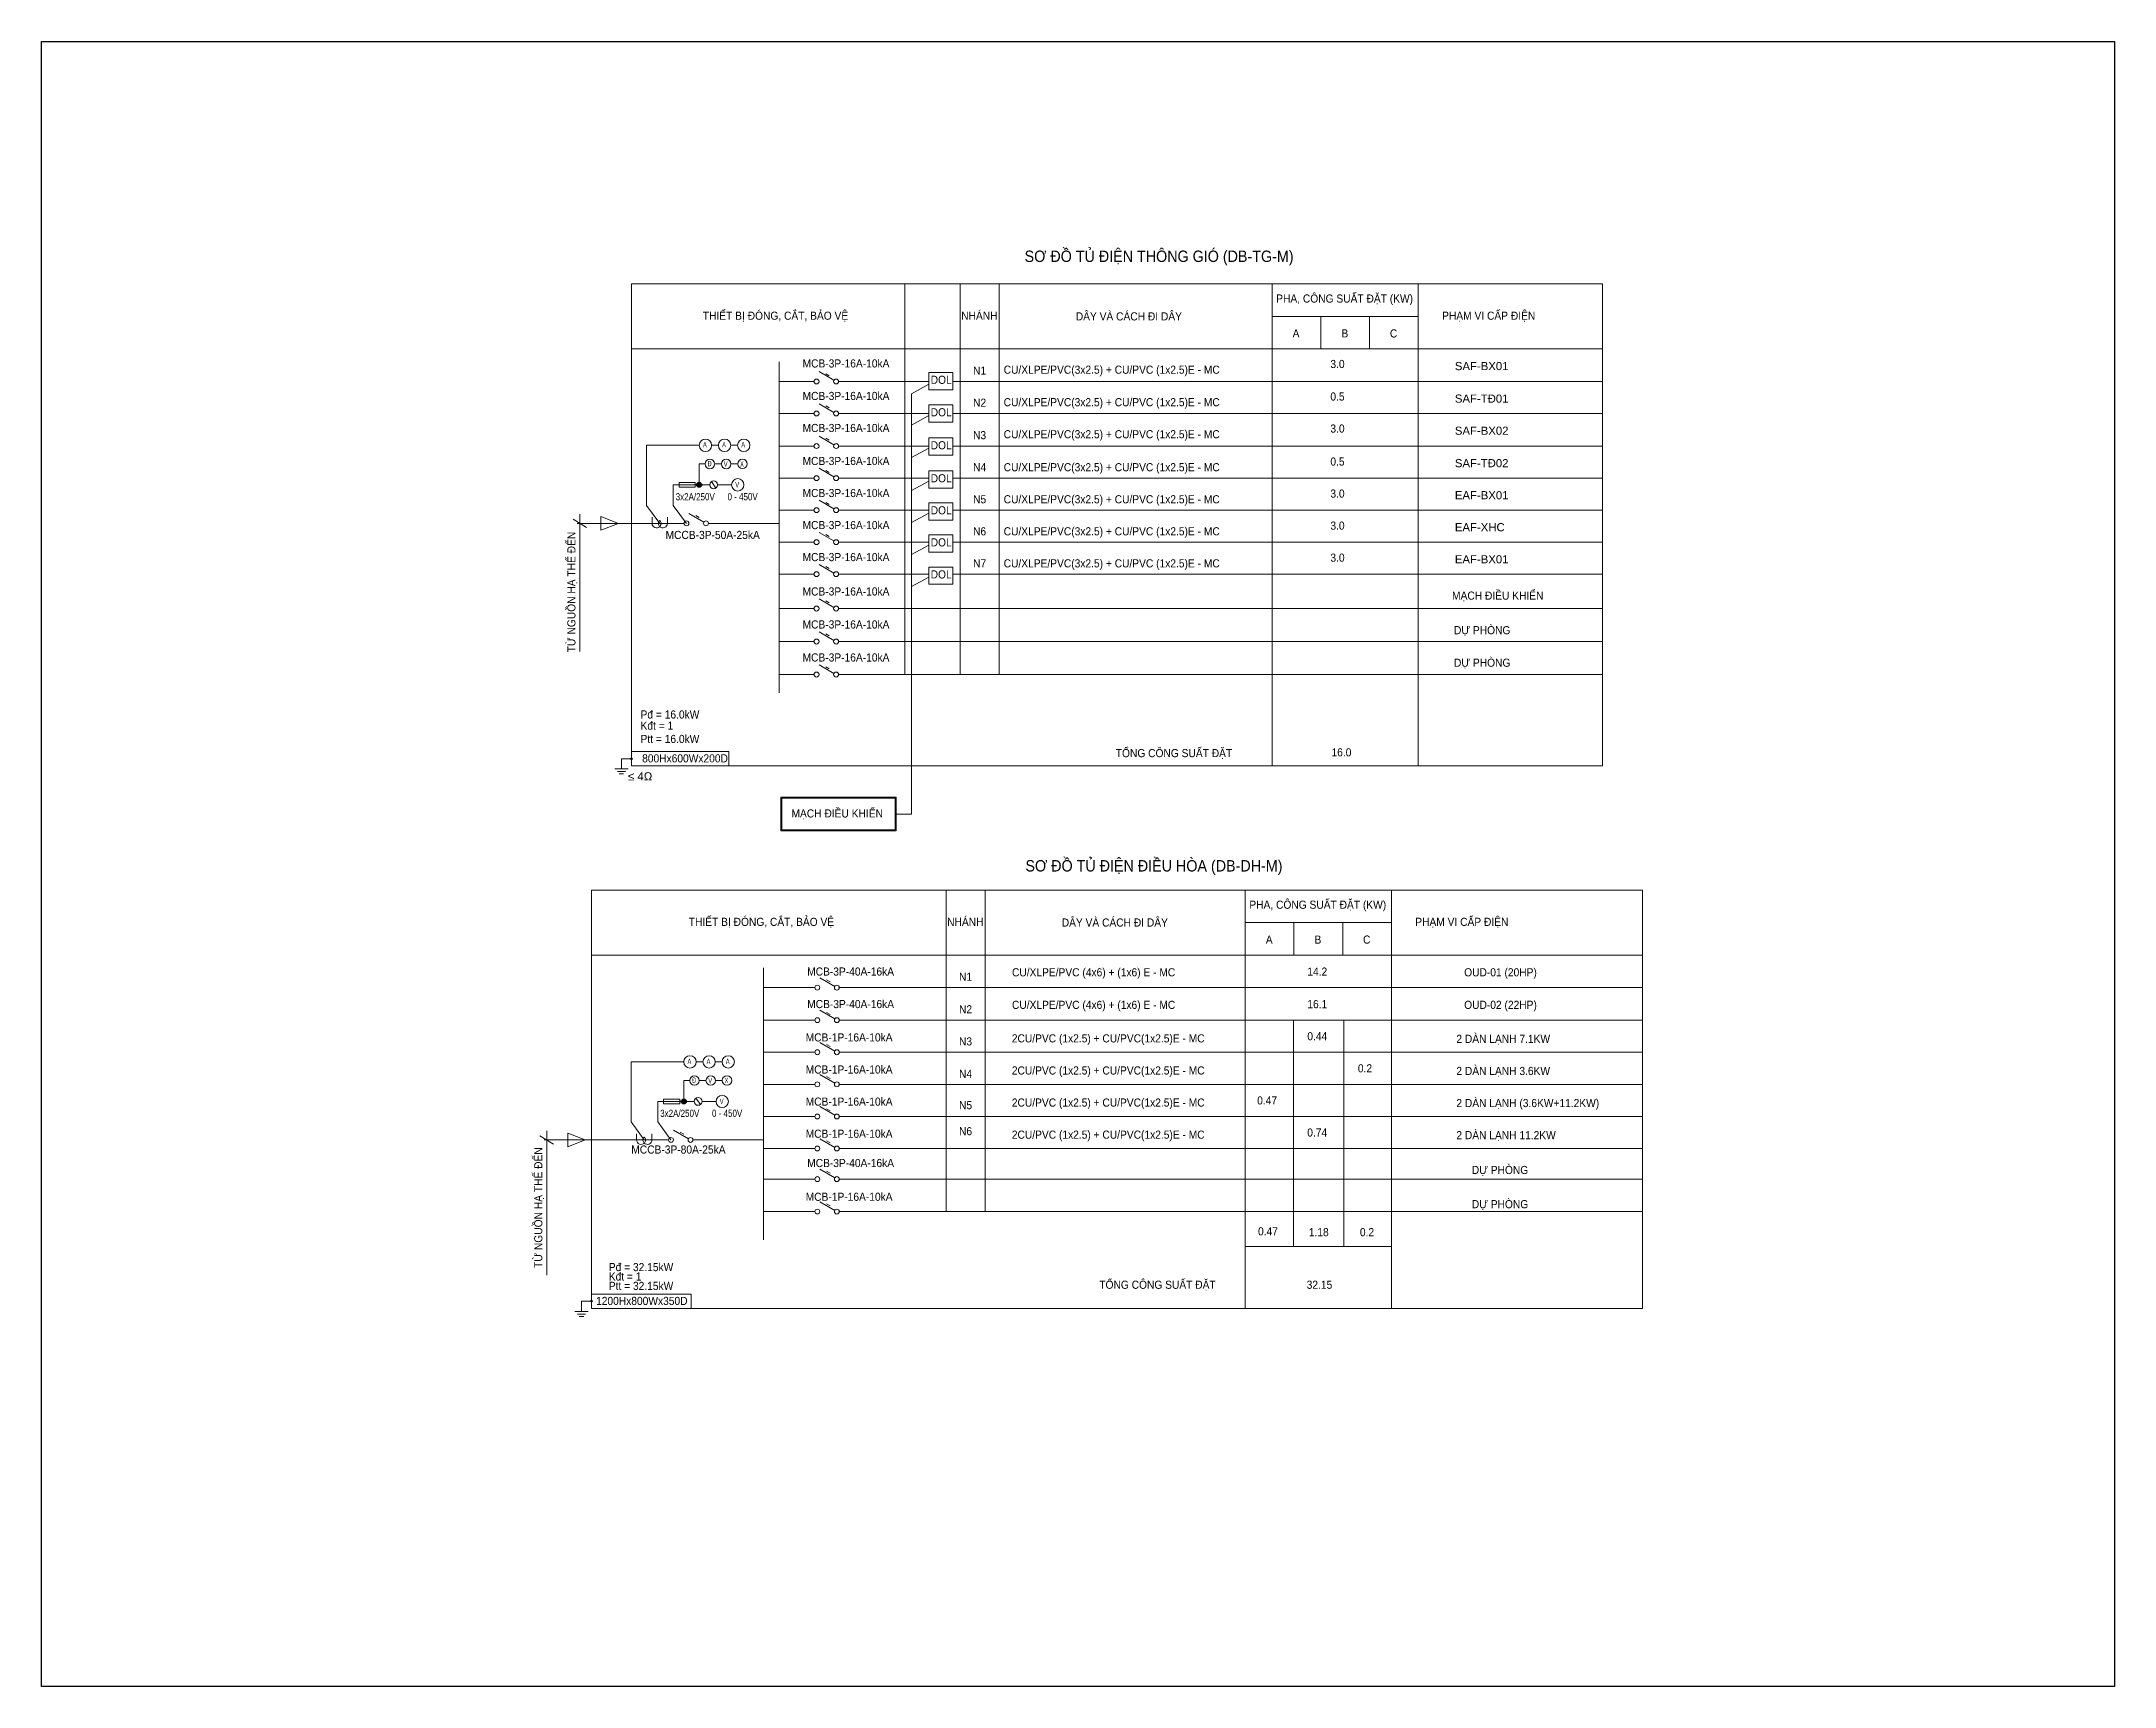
# Model space of a CAD drawing. Header units: millimetres. Extents: x -343543 to 400519, y -115663 to 104219.
# Drawn here: x -220265 to -156505, y 53629 to 104219 of the extents above; entities that cross this region are included whole.
import ezdxf
from ezdxf.enums import TextEntityAlignment as Align

# ---------------------------------------------------------------- set-up
doc = ezdxf.new("R2010")
doc.units = ezdxf.units.MM
doc.layers.get('0').update_dxf_attribs({"color": 231, "lineweight": 0})
doc.layers.get('DefPoints').update_dxf_attribs({"color": 191})
for name, color, linetype, lineweight in [('0-INNO-Line', 7, 'Continuous', 9), ('0-INNO-Line-1', 3, 'Continuous', 9), ('0-INNO-Text-3', 1, 'Continuous', 15), ('0-INNO-Text-4', 2, 'Continuous', 15), ('0-INNO-Text-5', 7, 'Continuous', 15), ('1-INNO-Thietbi', 2, 'Continuous', 9), ('1-INNO-Thietbi-1', 1, 'Continuous', 9), ('1-INNO-Thietbi-2', 134, 'Continuous', 9), ('1-INNO-Thietbi-3', 230, 'Continuous', 9), ('1-INNO-Thietbi-4', 3, 'Continuous', 9), ('AC - Duct - GI-1', 8, 'Continuous', 9), ('DIEN-2', 2, 'Continuous', 9), ('DIEN-3', 7, 'Continuous', 9), ('L27 SDHL$0$L26_ELEC-SoDoNguyenLy MAu$0$1-INNO-E-Equipment', 2, 'Continuous', 9), ('L27 SDHL$0$L26_ELEC-SoDoNguyenLy MAu$0$1-INNO-E-Equipment-1', 7, 'Continuous', 9), ('xref L27$0$1-INNO-Thietbi', 2, 'Continuous', 9)]:
    doc.layers.add(name, color=color, linetype=linetype, lineweight=lineweight)
doc.layers.add('AC - Duct - GI', color=4, linetype='Continuous')
doc.styles.add('Arial_4', font='arial.ttf', dxfattribs={"width": 0.6, "height": 1.714286})
doc.styles.add('Arial_5', font='arial.ttf', dxfattribs={"width": 0.8, "height": 220})
doc.styles.add('Arial_6', font='arial.ttf', dxfattribs={"width": 0.9, "height": 250})

msp = doc.modelspace()

# ---------------------------------------------------------------- texts
at = {"layer": '0-INNO-Line', "color": 1, "char_height": 250, "line_spacing_factor": 0.941778, "style": 'Arial_6'}
for s, insert, width, attachment_point in [('CU/XLPE/PVC (4x6) + (1x6) E - MC', (-190415.8, 75718.2), 6969.335, 1), ('14.2', (-181026, 75740.5), 936.59, 2), ('OUD-01 (20HP)', (-176508.2, 75718.3), 8110.623, 1), ('CU/XLPE/PVC (4x6) + (1x6) E - MC', (-190415.8, 74718.2), 6969.335, 1), ('16.1', (-181026, 74740.5), 936.59, 2), ('OUD-02 (22HP)', (-176508.2, 74718.3), 8110.623, 1), ('0.44', (-181026, 73753.2), 936.59, 2), ('0.2', (-179558.7, 72765.9), 936.59, 2), ('0.47', (-182568.3, 71778.7), 936.59, 2), ('0.74', (-181028.3, 70791.4), 936.59, 2)]:
    msp.add_mtext(s, dxfattribs=dict(at, insert=insert, width=width, attachment_point=attachment_point))
at = {"layer": '0-INNO-Text-3', "char_height": 250, "attachment_point": 1, "line_spacing_factor": 0.941778, "style": 'Arial_6'}
for s, insert, width in [('800Hx600Wx200D', (-201790.8, 82298.2), 2833.724), ('Kđt = 1', (-202815.4, 66363.9), 1193.694), ('Ptt = 32.15kW', (-202815.4, 66074.8), 2044.583), ('1200Hx800Wx350D', (-203207.3, 65613), 3275.724)]:
    msp.add_mtext(s, dxfattribs=dict(at, insert=insert, width=width))
at = {"layer": '0-INNO-Text-4', "char_height": 250, "attachment_point": 1, "line_spacing_factor": 0.941778, "style": 'Arial_6'}
for s, insert, width in [('Pđ = 16.0kW', (-201839.2, 83646.9), 2568.924), ('Ptt = 16.0kW', (-201839.2, 82895.1), 2568.923), ('Pđ = 32.15kW', (-202815.4, 66653), 2430.901)]:
    msp.add_mtext(s, dxfattribs=dict(at, insert=insert, width=width))
at = {"layer": '0-INNO-Text-5', "style": 'Arial_6', "width": 0.9}
for s, p in [('3.0', (-180622.7, 94175.8)), ('0.5', (-180622.7, 93175.8)), ('3.0', (-180622.7, 92190.6)), ('0.5', (-180622.7, 91175.8)), ('3.0', (-180622.7, 90190.6)), ('3.0', (-180622.7, 89205.4)), ('3.0', (-180622.7, 88220.2))]:
    msp.add_text(s, height=250, dxfattribs=at).set_placement(p)
at = {"layer": '0-INNO-Text-5', "style": 'Arial_6'}
msp.add_text('≤ 4Ω ', height=250, dxfattribs=at).set_placement((-201801.3, 81495.9), align=Align.CENTER)
at = {"layer": '0-INNO-Text-5', "line_spacing_factor": 0.941778, "style": 'Arial_6'}
for s, insert, char_height, width, attachment_point in [('SƠ ĐỒ TỦ ĐIỆN THÔNG GIÓ (DB-TG-M)', (-185891.1, 97788.2), 350, 18794.685, 2), ('PHA, CÔNG SUẤT ĐẶT (KW)', (-180184.9, 96438.6), 250, 4985.967, 2), ('THIẾT BỊ ĐÓNG, CẮT, BẢO VỆ', (-197688.9, 95911.1), 250, 5301.224, 2), ('NHÁNH', (-191418.7, 95911.1), 250, 1325.306, 2), ('DÂY VÀ CÁCH ĐI DÂY', (-186820.8, 95890.2), 250, 3871.853, 2), ('PHẠM VI CẤP ĐIỆN', (-175753.7, 95911.1), 250, 3394.375, 2), ('A', (-181679, 95365.8), 250, 247.921, 2), ('B', (-180179, 95365.8), 250, 247.921, 2), ('C', (-178679, 95365.8), 250, 269.346, 2), ('MCB-3P-16A-10kA', (-196857, 94442.8), 250, 2956.688, 1), ('{\\W1;SAF-BX01}', (-176794.5, 94361.3), 250, 2658.409, 1), ('N1', (-191411.2, 94223.1), 250, 477.477, 2), ('CU/XLPE/PVC(3x2.5) + CU/PVC (1x2.5)E - MC', (-190671.5, 94250.7), 250, 8560.089, 1), ('MCB-3P-16A-10kA', (-196857, 93442.8), 250, 2956.688, 1), ('N2', (-191411.2, 93235.9), 250, 477.477, 2), ('CU/XLPE/PVC(3x2.5) + CU/PVC (1x2.5)E - MC', (-190671.5, 93250.7), 250, 8560.089, 1), ('{\\W1;SAF-TĐ01}', (-176794.5, 93361.3), 250, 2658.409, 1), ('MCB-3P-16A-10kA', (-196857, 92457.6), 250, 2956.688, 1), ('N3', (-191411.2, 92235.9), 250, 477.477, 2), ('CU/XLPE/PVC(3x2.5) + CU/PVC (1x2.5)E - MC', (-190671.5, 92265.5), 250, 8560.089, 1), ('{\\W1;SAF-BX02}', (-176794.5, 92374.1), 250, 2658.409, 1), ('MCB-3P-16A-10kA', (-196857, 91442.8), 250, 2956.688, 1), ('N4', (-191411.2, 91250.7), 250, 477.477, 2), ('CU/XLPE/PVC(3x2.5) + CU/PVC (1x2.5)E - MC', (-190671.5, 91250.7), 250, 8560.089, 1), ('{\\W1;SAF-TĐ02}', (-176794.5, 91376.1), 250, 2658.409, 1), ('MCB-3P-16A-10kA', (-196857, 90457.6), 250, 2956.688, 1), ('N5', (-191411.2, 90265.5), 250, 477.477, 2), ('CU/XLPE/PVC(3x2.5) + CU/PVC (1x2.5)E - MC', (-190671.5, 90265.5), 250, 8560.089, 1), ('{\\W1;EAF-BX01}', (-176794.5, 90390.9), 250, 2658.409, 1), ('MCB-3P-16A-10kA', (-196857, 89472.4), 250, 2956.688, 1), ('N6', (-191411.2, 89280.3), 250, 477.477, 2), ('CU/XLPE/PVC(3x2.5) + CU/PVC (1x2.5)E - MC', (-190671.5, 89280.3), 250, 8560.089, 1), ('{\\W1;EAF-XHC}', (-176794.5, 89405.7), 250, 2658.409, 1), ('MCB-3P-16A-10kA', (-196857, 88487.2), 250, 2956.688, 1), ('N7', (-191411.2, 88295.1), 250, 477.477, 2), ('CU/XLPE/PVC(3x2.5) + CU/PVC (1x2.5)E - MC', (-190671.5, 88295.1), 250, 8560.089, 1), ('{\\W1;EAF-BX01}', (-176794.5, 88420.5), 250, 2658.409, 1), ('MCB-3P-16A-10kA', (-196857, 87430.7), 250, 2956.688, 1), ('MẠCH ĐIỀU KHIỂN', (-176880.8, 87302.8), 250, 3333.16, 1), ('MCB-3P-16A-10kA', (-196857, 86415.9), 250, 2956.688, 1), ('DỰ PHÒNG', (-176821.3, 86239.5), 250, 2059.887, 1), ('MCB-3P-16A-10kA', (-196857, 85401.1), 250, 2956.688, 1), ('DỰ PHÒNG', (-176821.3, 85239.5), 250, 2059.887, 1), ('Kđt = 1', (-201839.2, 83304.8), 250, 1193.694, 1), ('TỔNG CÔNG SUẤT ĐẶT', (-185433.7, 82459.5), 250, 4245.265, 2), ('16.0', (-180587.5, 82483.6), 250, 1961.943, 1), ('SƠ ĐỒ TỦ ĐIỆN ĐIỀU HÒA (DB-DH-M)', (-186049.5, 79043.4), 350, 18794.685, 2), ('PHA, CÔNG SUẤT ĐẶT (KW)', (-181011, 77797.6), 250, 4985.967, 2), ('THIẾT BỊ ĐÓNG, CẮT, BẢO VỆ', (-198121.1, 77270.2), 250, 5301.224, 2), ('NHÁNH', (-191850.9, 77270.2), 250, 1325.306, 2), ('DÂY VÀ CÁCH ĐI DÂY', (-187253, 77249.3), 250, 3871.853, 2), ('PHẠM VI CẤP ĐIỆN', (-176579.8, 77270.2), 250, 3394.375, 2), ('A', (-182505.2, 76724.9), 250, 247.921, 2), ('B', (-181005.2, 76724.9), 250, 247.921, 2), ('C', (-179505.2, 76724.9), 250, 269.346, 2), ('N1', (-191843.3, 75582.2), 250, 477.477, 2), ('N2', (-191843.3, 74582.2), 250, 477.477, 2), ('N3', (-191843.3, 73594.9), 250, 477.477, 2), (' 2CU/PVC (1x2.5) + CU/PVC(1x2.5)E - MC', (-190507.5, 73687.3), 250, 6225.572, 1), ('2 DÀN LẠNH 7.1KW', (-176747.9, 73672.1), 250, 3186.244, 1), (' 2CU/PVC (1x2.5) + CU/PVC(1x2.5)E - MC', (-190507.5, 72700), 250, 6225.572, 1), ('2 DÀN LẠNH 3.6KW', (-176747.9, 72684.8), 250, 3186.244, 1), ('N4', (-191843.3, 72594.9), 250, 477.477, 2), ('N5', (-191843.3, 71633.1), 250, 477.477, 2), (' 2CU/PVC (1x2.5) + CU/PVC(1x2.5)E - MC', (-190507.5, 71712.8), 250, 6225.572, 1), ('2 DÀN LẠNH (3.6KW+11.2KW)', (-176747.9, 71697.6), 250, 4746.588, 1), ('N6', (-191843.3, 70832.6), 250, 477.477, 2), ('2 DÀN LẠNH 11.2KW', (-176747.9, 70710.3), 250, 4746.588, 1), (' 2CU/PVC (1x2.5) + CU/PVC(1x2.5)E - MC', (-190507.5, 70725.5), 250, 6225.572, 1), ('DỰ PHÒNG', (-176272.8, 69639.4), 250, 2059.887, 1), ('DỰ PHÒNG', (-176272.8, 68588.1), 250, 2059.887, 1), ('0.47', (-182541.7, 67753.2), 250, 1287.063, 2), ('1.18', (-180979.9, 67727.6), 250, 728.459, 2), ('0.2', (-179496.6, 67727.6), 250, 728.459, 2), ('TỔNG CÔNG SUẤT ĐẶT', (-185940.2, 66110.4), 250, 4245.265, 2), ('32.15', (-180958.6, 66110.4), 250, 1759.584, 2)]:
    msp.add_mtext(s, dxfattribs=dict(at, insert=insert, char_height=char_height, width=width, attachment_point=attachment_point))
at = {"layer": '0-INNO-Text-5', "color": 1, "char_height": 250, "width": 3434.165, "attachment_point": 1, "line_spacing_factor": 0.941778, "style": 'Arial_6'}
for insert in [(-196714.9, 75742.2), (-196714.9, 74742.2), (-196714.9, 69853.8)]:
    msp.add_mtext('MCB-3P-40A-16kA', dxfattribs=dict(at, insert=insert))
at = {"layer": '0-INNO-Text-5', "color": 4, "char_height": 250, "width": 3434.165, "attachment_point": 1, "line_spacing_factor": 0.941778, "style": 'Arial_6'}
for insert in [(-196760.8, 73716.7), (-196760.8, 72729.5), (-196760.8, 71742.2), (-196760.8, 70754.9), (-196760.8, 68815.6)]:
    msp.add_mtext('MCB-1P-16A-10kA', dxfattribs=dict(at, insert=insert))
at = {"layer": 'DIEN-3', "insert": (-197197, 80604.9), "char_height": 250, "width": 3333.16, "attachment_point": 1, "line_spacing_factor": 0.941778, "style": 'Arial_6'}
msp.add_mtext('MẠCH ĐIỀU KHIỂN', dxfattribs=at)
at = {"layer": 'L27 SDHL$0$L26_ELEC-SoDoNguyenLy MAu$0$1-INNO-E-Equipment-1', "style": 'Arial_6', "width": 0.9}
for p in [(-203842.2, 85433.8), (-204860.5, 66503.7)]:
    msp.add_text('TỪ NGUỒN HẠ THẾ ĐẾN', height=250, rotation=90, dxfattribs=at).set_placement(p)
at = {"layer": 'L27 SDHL$0$L26_ELEC-SoDoNguyenLy MAu$0$1-INNO-E-Equipment-1', "char_height": 250, "width": 3642.296, "attachment_point": 1, "line_spacing_factor": 0.941778, "style": 'Arial_6'}
for s, insert in [('MCCB-3P-50A-25kA', (-201070.6, 89169)), ('MCCB-3P-80A-25kA', (-202124.1, 70268.7))]:
    msp.add_mtext(s, dxfattribs=dict(at, insert=insert))

# ---------------------------------------------------------------- blocks, each defined once
blk = doc.blocks.new('SDNL CAP DIEN PHAN THAN_dwg_A$C2BD16A21-4417050-SƠ ĐỒ NGUYÊN LÝ CẤP ĐIỆN ĐH-TG PHẦN THÂN TOÀ L31')
at = {"layer": '1-INNO-Thietbi'}
blk.add_hatch(color=256, dxfattribs=at).paths.add_polyline_path([(0, -14), (4, -14), (7, -12), (10, -10), (12, -7), (14, -4), (14, 0), (14, 4), (12, 7), (10, 10), (7, 12), (4, 14), (0, 14), (-4, 14), (-7, 12), (-10, 10), (-12, 7), (-14, 4), (-14, 0), (-14, -4), (-12, -7), (-10, -10), (-7, -12), (-4, -14)], flags=0)
for p, q in [((-256, -158), (-53, -158)), ((-217, -196), (-93, -196)), ((-190, -234), (-120, -234))]:
    blk.add_line(p, q, dxfattribs=at)
at = {"layer": '1-INNO-Thietbi', "flags": 128}
blk.add_lwpolyline([(0, 0), (-155, 0), (-155, -158)], dxfattribs=at)
at = {"layer": '1-INNO-Thietbi'}
blk.add_circle((0, 0), 14.3, dxfattribs=at)
blk = doc.blocks.new('SDNL CAP DIEN PHAN THAN_dwg_aptomat-4417055-SƠ ĐỒ NGUYÊN LÝ CẤP ĐIỆN ĐH-TG PHẦN THÂN TOÀ L31')
at = {"layer": '1-INNO-Thietbi'}
for p, q in [((250, 0), (0, 0)), ((860, 37), (400, 302)), ((717, 177), (609, 239)), ((1000, 0), (1250, 0))]:
    blk.add_line(p, q, dxfattribs=at)
for centre in [(325, 0), (925, 0)]:
    blk.add_circle(centre, 75, dxfattribs=at)
blk = doc.blocks.new('SDNL CAP DIEN PHAN THAN_dwg_MCB-4417056-SƠ ĐỒ NGUYÊN LÝ CẤP ĐIỆN ĐH-TG PHẦN THÂN TOÀ L31')
blk.add_blockref('SDNL CAP DIEN PHAN THAN_dwg_aptomat-4417055-SƠ ĐỒ NGUYÊN LÝ CẤP ĐIỆN ĐH-TG PHẦN THÂN TOÀ L31', (0, 0))
blk = doc.blocks.new('SDNL CAP DIEN PHAN THAN_dwg_xref L27$0$aptomat-4417053-SƠ ĐỒ NGUYÊN LÝ CẤP ĐIỆN ĐH-TG PHẦN THÂN TOÀ L31')
at = {"layer": 'xref L27$0$1-INNO-Thietbi'}
for p, q in [((250, 0), (0, 0)), ((860, 37), (400, 302)), ((717, 177), (609, 239)), ((1000, 0), (1250, 0))]:
    blk.add_line(p, q, dxfattribs=at)
for centre in [(325, 0), (925, 0)]:
    blk.add_circle(centre, 75, dxfattribs=at)
blk = doc.blocks.new('SDNL CAP DIEN PHAN THAN_dwg_xref L27$0$MCB-4417054-SƠ ĐỒ NGUYÊN LÝ CẤP ĐIỆN ĐH-TG PHẦN THÂN TOÀ L31')
blk.add_blockref('SDNL CAP DIEN PHAN THAN_dwg_xref L27$0$aptomat-4417053-SƠ ĐỒ NGUYÊN LÝ CẤP ĐIỆN ĐH-TG PHẦN THÂN TOÀ L31', (0, 0))
blk = doc.blocks.new('SDNL CAP DIEN PHAN THAN_dwg_DOT-4417046-SƠ ĐỒ NGUYÊN LÝ CẤP ĐIỆN ĐH-TG PHẦN THÂN TOÀ L31')
at = {"layer": 'AC - Duct - GI-1'}
blk.add_hatch(color=256, dxfattribs=at).paths.add_polyline_path([(0, 96), (-25, 93), (-48, 83), (-68, 68), (-83, 48), (-93, 25), (-96, 0), (-93, -25), (-83, -48), (-68, -68), (-48, -83), (-25, -93), (0, -96), (25, -93), (48, -83), (68, -68), (83, -48), (93, -25), (96, 0), (93, 25), (83, 48), (68, 68), (48, 83), (25, 93)], flags=0)
at = {"layer": 'AC - Duct - GI'}
blk.add_circle((0, 0), 96.3, dxfattribs=at)
blk = doc.blocks.new('SDNL CAP DIEN PHAN THAN_dwg_bo do dem-4417047-SƠ ĐỒ NGUYÊN LÝ CẤP ĐIỆN ĐH-TG PHẦN THÂN TOÀ L31')
at = {"layer": '1-INNO-Thietbi'}
for p, q in [((766, 1283), (903, 1087)), ((-299, 1185), (317, 1185)), ((317, 1185), (339, 1185)), ((-439, 0), (-1207, 0)), ((-1058, 190), (-1058, 0)), ((-588, 190), (-588, 0))]:
    blk.add_line(p, q, dxfattribs=at)
at = {"layer": '1-INNO-Thietbi', "flags": 128}
blk.add_lwpolyline([(271, 1259), (-227, 1259), (-227, 1111), (271, 1111)], close=True, dxfattribs=at)
at = {"layer": '1-INNO-Thietbi'}
for centre, radius in [((584, 2400), 190), ((1173, 2400), 190), ((1762, 2400), 190), ((1222, 1826), 146), ((834, 1185), 120), ((1576, 1185), 190)]:
    blk.add_circle(centre, radius, dxfattribs=at)
for centre, radius, start, end in [((-920, 0), 138, 180, 25.46614), ((-726, 0), 138, 154.53386, 360), ((-807, 41), 47.8, 124.85152, 156.9419), ((-824, 64), 19.5, 87.18756, 124.0091), ((-822, 64), 19.5, 55.9909, 92.81244), ((-839, 41), 47.8, 23.0581, 55.14848)]:
    blk.add_arc(centre, radius, start, end, dxfattribs=at)
at = {"layer": '1-INNO-Thietbi-1'}
blk.add_circle((721, 1826), 146, dxfattribs=at)
at = {"layer": '1-INNO-Thietbi-3'}
for p, q in [((774, 2400), (983, 2400)), ((1363, 2400), (1572, 2400)), ((867, 1826), (1076, 1826)), ((1367, 1826), (1577, 1826)), ((341, 1185), (468, 1185)), ((392, 1260), (392, 1185)), ((468, 1185), (715, 1185)), ((954, 1185), (1386, 1185))]:
    blk.add_line(p, q, dxfattribs=at)
at = {"layer": '1-INNO-Thietbi-3', "flags": 128}
for points in [[(-823, 0), (-1228, 553), (-1228, 2400), (394, 2400)], [(575, 1826), (392, 1826), (392, 1260)], [(0, 0), (-405, 553), (-405, 1185), (-291, 1185)]]:
    blk.add_lwpolyline(points, dxfattribs=at)
at = {"layer": '1-INNO-Thietbi-4'}
blk.add_circle((1723, 1829), 146, dxfattribs=at)
at = {"xscale": 0.7830873935949056, "yscale": 0.7830873935949056, "zscale": 0.7830873935949056, "rotation": 180}
blk.add_blockref('SDNL CAP DIEN PHAN THAN_dwg_DOT-4417046-SƠ ĐỒ NGUYÊN LÝ CẤP ĐIỆN ĐH-TG PHẦN THÂN TOÀ L31', (392, 1185), dxfattribs=at)
at = {"layer": '1-INNO-Thietbi-2', "attachment_point": 1, "line_spacing_factor": 0.941778}
for s, insert, char_height, width, style in [('A', (508, 2501), 165, 183.83, 'Arial_4'), ('Đ', (648, 1921), 165, 197.97, 'Arial_4'), ('A', (1097, 2501), 165, 183.83, 'Arial_4'), ('A', (1686, 2501), 165, 183.83, 'Arial_4'), ('V', (1148, 1906), 165, 183.83, 'Arial_4'), ('X', (1649, 1912), 165, 183.83, 'Arial_4'), ('3x2A/250V', (-332, 929), 220, 1422.1, 'Arial_5'), ('0 - 450V', (1262, 930), 220, 1098.9, 'Arial_5'), ('V', (1502, 1268), 165, 183.83, 'Arial_4')]:
    blk.add_mtext(s, dxfattribs=dict(at, insert=insert, char_height=char_height, width=width, style=style))
blk = doc.blocks.new('SDNL CAP DIEN PHAN THAN_dwg_L27 SDHL$0$L26_ELEC-SoDoNguyenLy MAu$0$aptomat-4417048-SƠ ĐỒ NGUYÊN LÝ CẤP ĐIỆN ĐH-TG PHẦN THÂN TOÀ L31')
at = {"layer": 'L27 SDHL$0$L26_ELEC-SoDoNguyenLy MAu$0$1-INNO-E-Equipment'}
for p, q in [((250, 0), (0, 0)), ((860, 37), (400, 302)), ((717, 177), (609, 239)), ((1000, 0), (1250, 0))]:
    blk.add_line(p, q, dxfattribs=at)
for centre in [(325, 0), (925, 0)]:
    blk.add_circle(centre, 75, dxfattribs=at)
blk = doc.blocks.new('SDNL CAP DIEN PHAN THAN_dwg__U19-4417049-SƠ ĐỒ NGUYÊN LÝ CẤP ĐIỆN ĐH-TG PHẦN THÂN TOÀ L31')
blk.add_blockref('SDNL CAP DIEN PHAN THAN_dwg_L27 SDHL$0$L26_ELEC-SoDoNguyenLy MAu$0$aptomat-4417048-SƠ ĐỒ NGUYÊN LÝ CẤP ĐIỆN ĐH-TG PHẦN THÂN TOÀ L31', (0, 432))
blk = doc.blocks.new('A$Cc311d667')
blk.add_wipeout([(-740, 532), (0, 532), (0, 0), (-740, 0)])
at = {"flags": 128}
blk.add_lwpolyline([(-740, 0), (0, 0), (0, 532), (-740, 532)], close=True, dxfattribs=at)
at = {"insert": (-361, 430), "char_height": 250, "width": 768.25, "attachment_point": 2, "line_spacing_factor": 0.941778, "style": 'Arial_6'}
blk.add_mtext('DOL', dxfattribs=at)
blk = doc.blocks.new('SDNL CAP DIEN PHAN THAN_dwg_A$C2BD16A21-V1-SƠ ĐỒ NGUYÊN LÝ CẤP ĐIỆN ĐH-TG PHẦN THÂN TOÀ L31')
at = {"layer": '1-INNO-Thietbi'}
blk.add_hatch(color=256, dxfattribs=at).paths.add_polyline_path([(0, -14), (4, -14), (7, -12), (10, -10), (12, -7), (14, -4), (14, 0), (14, 4), (12, 7), (10, 10), (7, 12), (4, 14), (0, 14), (-4, 14), (-7, 12), (-10, 10), (-12, 7), (-14, 4), (-14, 0), (-14, -4), (-12, -7), (-10, -10), (-7, -12), (-4, -14)], flags=0)
for p, q in [((-256, -158), (-53, -158)), ((-217, -196), (-93, -196)), ((-190, -234), (-120, -234))]:
    blk.add_line(p, q, dxfattribs=at)
at = {"layer": '1-INNO-Thietbi', "flags": 128}
blk.add_lwpolyline([(0, 0), (-155, 0), (-155, -158)], dxfattribs=at)
at = {"layer": '1-INNO-Thietbi'}
blk.add_circle((0, 0), 14.3, dxfattribs=at)

# ---------------------------------------------------------------- linework, layer by layer
at = {"flags": 128}
msp.add_lwpolyline([(-202119.2, 96763.6), (-172249.9, 96763.6), (-172249.9, 81942.7), (-202119.2, 81942.7)], close=True, dxfattribs=at)
msp.add_lwpolyline([(-203345.6, 65257.6), (-171021.5, 65257.6), (-171021.5, 78122.7), (-203345.6, 78122.7)], close=True)
at = {"layer": '0-INNO-Line'}
for p, q in [((-193712.3, 96763.6), (-193712.3, 84749.4)), ((-192012.3, 96763.6), (-192012.3, 84749.4)), ((-190812.3, 96763.6), (-190812.3, 84749.4)), ((-182418.3, 96763.6), (-182418.3, 81942.7)), ((-177918.3, 96763.6), (-177918.3, 81942.7)), ((-182418.3, 95763.6), (-177918.3, 95763.6)), ((-180918.3, 95763.6), (-180918.3, 94763.6)), ((-179418.3, 95763.6), (-179418.3, 94763.6)), ((-196750.6, 93763.6), (-197579.6, 93763.6)), ((-195500.6, 93763.6), (-172249.9, 93763.6)), ((-196750.6, 92776.4), (-197579.6, 92776.4)), ((-195500.6, 92776.4), (-172249.9, 92776.4)), ((-196750.6, 91776.4), (-197579.6, 91776.4)), ((-195500.6, 91776.4), (-172249.9, 91776.4)), ((-195500.6, 90791.2), (-172249.9, 90791.2)), ((-203916.2, 89525.6), (-203497.5, 89273.6)), ((-200751.7, 89399.6), (-203784.7, 89399.6)), ((-203702.3, 85456.8), (-203702.3, 89677.3)), ((-199501.7, 89399.6), (-197579.6, 89399.6)), ((-195500.6, 89806), (-172249.9, 89806)), ((-195500.6, 88820.8), (-172249.9, 88820.8)), ((-195500.6, 87835.6), (-172249.9, 87835.6)), ((-196750.6, 86779), (-197579.6, 86779)), ((-195500.6, 86779), (-172249.9, 86779)), ((-196750.6, 85764.2), (-197579.6, 85764.2)), ((-195500.6, 85764.2), (-172249.9, 85764.2)), ((-196750.6, 84749.4), (-197579.6, 84749.4)), ((-195500.6, 84749.4), (-172249.9, 84749.4)), ((-202119.2, 82190.8), (-202119.2, 82381.8)), ((-202119.2, 82133.7), (-202119.2, 82190.8)), ((-202119.2, 82133.7), (-202119.2, 82190.8)), ((-192444.5, 78122.7), (-192444.5, 68234.3)), ((-191244.5, 78122.7), (-191244.5, 68234.3)), ((-183244.5, 78122.7), (-183243.4, 65257.6)), ((-178744.5, 78122.7), (-178743.4, 65257.6)), ((-183244.5, 77122.7), (-178744.5, 77122.7)), ((-181744.5, 77122.7), (-181744.5, 76122.7)), ((-180244.5, 77122.7), (-180244.5, 76122.7)), ((-203345.6, 76122.7), (-173972.7, 76122.7)), ((-183057, 76122.7), (-171021.5, 76122.7)), ((-196728.8, 75122.7), (-198056, 75122.7)), ((-196728.8, 74122.7), (-198056, 74122.7)), ((-181753.6, 74122.7), (-181753.6, 68234.3)), ((-180211.3, 74122.7), (-180211.3, 68234.3)), ((-196728.8, 73135.4), (-198056, 73135.4)), ((-196728.8, 72148.1), (-198056, 72148.1)), ((-196728.8, 71160.8), (-198056, 71160.8)), ((-204934.5, 70564.2), (-204515.9, 70312.1)), ((-201228.1, 70438.1), (-204803.1, 70438.1)), ((-204720.6, 66277.4), (-204720.6, 70715.8)), ((-199978.1, 70438.1), (-198056, 70438.1)), ((-196728.8, 70173.6), (-198056, 70173.6)), ((-196728.8, 69234.3), (-198056, 69234.3)), ((-195478.8, 69234.3), (-171021.5, 69234.3)), ((-196728.8, 68234.3), (-198056, 68234.3)), ((-195478.8, 68234.3), (-171021.5, 68234.3)), ((-183244.5, 67160.1), (-178744.5, 67160.1)), ((-203345.6, 65505.7), (-203345.6, 65696.7)), ((-203345.6, 65448.6), (-203345.6, 65505.7)), ((-203345.6, 65448.6), (-203345.6, 65505.7))]:
    msp.add_line(p, q, dxfattribs=at)
at = {"layer": '0-INNO-Line', "flags": 128}
for points in [[(-202119.2, 94763.6), (-172249.9, 94763.6), (-184081.4, 94763.6)], [(-202119.2, 82381.8), (-199122.2, 82381.8), (-199122.2, 81942.7), (-202119.2, 81942.7), (-202119.2, 82133.7)], [(-195478.8, 75122.7), (-191208.5, 75122.7), (-171021.5, 75122.7)], [(-195478.8, 74122.7), (-192665, 74122.7), (-171021.5, 74122.7)], [(-195478.8, 73135.4), (-192665, 73135.4), (-171021.5, 73135.4)], [(-195478.8, 72148.1), (-192665, 72148.1), (-171021.5, 72148.1)], [(-195478.8, 71160.8), (-192665, 71160.8), (-171021.5, 71160.8)], [(-195478.8, 70173.6), (-192665, 70173.6), (-171021.5, 70173.6)], [(-203345.6, 65696.7), (-200285.7, 65696.7), (-200285.7, 65257.6), (-203345.6, 65257.6), (-203345.6, 65448.6)]]:
    msp.add_lwpolyline(points, dxfattribs=at)
for points in [[(-197579.6, 90791.2), (-196750.6, 90791.2)], [(-203062.7, 89189.8), (-202522.8, 89399.6), (-203062.7, 89609.4)], [(-197579.6, 89806), (-196750.6, 89806)], [(-197579.6, 88820.8), (-196750.6, 88820.8)], [(-197579.6, 87835.6), (-196750.6, 87835.6)], [(-204081.1, 70228.4), (-203541.2, 70438.1), (-204081.1, 70647.9)]]:
    msp.add_lwpolyline(points, close=True, dxfattribs=at)
at = {"layer": '0-INNO-Line'}
for points in [[(-181753.6, 67160.1), (-181753.6, 68234.3)], [(-180211.3, 67160.1), (-180211.3, 68234.3)]]:
    msp.add_lwpolyline(points, dxfattribs=at)
at = {"layer": '0-INNO-Line-1'}
for p, q in [((-197579.6, 94367.9), (-197579.6, 84189)), ((-198056, 75727), (-198056, 67364.3))]:
    msp.add_line(p, q, dxfattribs=at)
at = {"layer": 'DIEN-2'}
for p, q in [((-192972.7, 92712.5), (-193503.6, 92423.3)), ((-192972.7, 91712.5), (-193503.6, 91423.3)), ((-192972.7, 90697.7), (-193503.6, 90408.5))]:
    msp.add_line(p, q, dxfattribs=at)
at = {"layer": 'DIEN-2', "flags": 128}
msp.add_lwpolyline([(-192972.7, 93676.9), (-193503.6, 93387.6), (-193503.6, 80459), (-193981.4, 80459)], dxfattribs=at)
for points in [[(-197522.6, 80977.9), (-193981.4, 80977.9), (-193981.4, 79946.5), (-197522.6, 79946.5)], [(-197492.7, 80948.1), (-194011.2, 80948.1), (-194011.2, 79976.3), (-197492.7, 79976.3)]]:
    msp.add_lwpolyline(points, close=True, dxfattribs=at)

# ---------------------------------------------------------------- block references
for name, p in [('SDNL CAP DIEN PHAN THAN_dwg_xref L27$0$MCB-4417054-SƠ ĐỒ NGUYÊN LÝ CẤP ĐIỆN ĐH-TG PHẦN THÂN TOÀ L31', (-196750.6, 93763.6)), ('SDNL CAP DIEN PHAN THAN_dwg_MCB-4417056-SƠ ĐỒ NGUYÊN LÝ CẤP ĐIỆN ĐH-TG PHẦN THÂN TOÀ L31', (-196750.6, 92776.4)), ('SDNL CAP DIEN PHAN THAN_dwg_bo do dem-4417047-SƠ ĐỒ NGUYÊN LÝ CẤP ĐIỆN ĐH-TG PHẦN THÂN TOÀ L31', (-200426.7, 89399.6)), ('SDNL CAP DIEN PHAN THAN_dwg_MCB-4417056-SƠ ĐỒ NGUYÊN LÝ CẤP ĐIỆN ĐH-TG PHẦN THÂN TOÀ L31', (-196750.6, 91776.4)), ('SDNL CAP DIEN PHAN THAN_dwg_MCB-4417056-SƠ ĐỒ NGUYÊN LÝ CẤP ĐIỆN ĐH-TG PHẦN THÂN TOÀ L31', (-196750.6, 90791.2)), ('SDNL CAP DIEN PHAN THAN_dwg_MCB-4417056-SƠ ĐỒ NGUYÊN LÝ CẤP ĐIỆN ĐH-TG PHẦN THÂN TOÀ L31', (-196750.6, 89806)), ('SDNL CAP DIEN PHAN THAN_dwg__U19-4417049-SƠ ĐỒ NGUYÊN LÝ CẤP ĐIỆN ĐH-TG PHẦN THÂN TOÀ L31', (-200751.7, 88967.7)), ('SDNL CAP DIEN PHAN THAN_dwg_MCB-4417056-SƠ ĐỒ NGUYÊN LÝ CẤP ĐIỆN ĐH-TG PHẦN THÂN TOÀ L31', (-196750.6, 88820.8)), ('SDNL CAP DIEN PHAN THAN_dwg_MCB-4417056-SƠ ĐỒ NGUYÊN LÝ CẤP ĐIỆN ĐH-TG PHẦN THÂN TOÀ L31', (-196750.6, 87835.6)), ('SDNL CAP DIEN PHAN THAN_dwg_MCB-4417056-SƠ ĐỒ NGUYÊN LÝ CẤP ĐIỆN ĐH-TG PHẦN THÂN TOÀ L31', (-196750.6, 86779)), ('SDNL CAP DIEN PHAN THAN_dwg_MCB-4417056-SƠ ĐỒ NGUYÊN LÝ CẤP ĐIỆN ĐH-TG PHẦN THÂN TOÀ L31', (-196750.6, 85764.2)), ('SDNL CAP DIEN PHAN THAN_dwg_MCB-4417056-SƠ ĐỒ NGUYÊN LÝ CẤP ĐIỆN ĐH-TG PHẦN THÂN TOÀ L31', (-196750.6, 84749.4)), ('SDNL CAP DIEN PHAN THAN_dwg_MCB-4417056-SƠ ĐỒ NGUYÊN LÝ CẤP ĐIỆN ĐH-TG PHẦN THÂN TOÀ L31', (-196728.8, 75122.7)), ('SDNL CAP DIEN PHAN THAN_dwg_MCB-4417056-SƠ ĐỒ NGUYÊN LÝ CẤP ĐIỆN ĐH-TG PHẦN THÂN TOÀ L31', (-196728.8, 74122.7)), ('SDNL CAP DIEN PHAN THAN_dwg_MCB-4417056-SƠ ĐỒ NGUYÊN LÝ CẤP ĐIỆN ĐH-TG PHẦN THÂN TOÀ L31', (-196728.8, 73135.4)), ('SDNL CAP DIEN PHAN THAN_dwg_bo do dem-4417047-SƠ ĐỒ NGUYÊN LÝ CẤP ĐIỆN ĐH-TG PHẦN THÂN TOÀ L31', (-200903.1, 70438.1)), ('SDNL CAP DIEN PHAN THAN_dwg_MCB-4417056-SƠ ĐỒ NGUYÊN LÝ CẤP ĐIỆN ĐH-TG PHẦN THÂN TOÀ L31', (-196728.8, 72148.1)), ('SDNL CAP DIEN PHAN THAN_dwg_MCB-4417056-SƠ ĐỒ NGUYÊN LÝ CẤP ĐIỆN ĐH-TG PHẦN THÂN TOÀ L31', (-196728.8, 71160.8)), ('SDNL CAP DIEN PHAN THAN_dwg__U19-4417049-SƠ ĐỒ NGUYÊN LÝ CẤP ĐIỆN ĐH-TG PHẦN THÂN TOÀ L31', (-201228.1, 70006.2)), ('SDNL CAP DIEN PHAN THAN_dwg_MCB-4417056-SƠ ĐỒ NGUYÊN LÝ CẤP ĐIỆN ĐH-TG PHẦN THÂN TOÀ L31', (-196728.8, 70173.6)), ('SDNL CAP DIEN PHAN THAN_dwg_MCB-4417056-SƠ ĐỒ NGUYÊN LÝ CẤP ĐIỆN ĐH-TG PHẦN THÂN TOÀ L31', (-196728.8, 69234.3)), ('SDNL CAP DIEN PHAN THAN_dwg_MCB-4417056-SƠ ĐỒ NGUYÊN LÝ CẤP ĐIỆN ĐH-TG PHẦN THÂN TOÀ L31', (-196728.8, 68234.3))]:
    msp.add_blockref(name, p)
at = {"xscale": 2, "yscale": 2, "zscale": 2}
for name, p in [('SDNL CAP DIEN PHAN THAN_dwg_A$C2BD16A21-4417050-SƠ ĐỒ NGUYÊN LÝ CẤP ĐIỆN ĐH-TG PHẦN THÂN TOÀ L31', (-202119.2, 82162.3)), ('SDNL CAP DIEN PHAN THAN_dwg_A$C2BD16A21-V1-SƠ ĐỒ NGUYÊN LÝ CẤP ĐIỆN ĐH-TG PHẦN THÂN TOÀ L31', (-203345.6, 65477.1))]:
    msp.add_blockref(name, p, dxfattribs=at)

msp.set_redraw_order([(e.dxf.handle, doc.entitydb.next_handle()) for e in msp.query("TEXT MTEXT ATTDEF DIMENSION ARC_DIMENSION")])  # texts and dimensions are drawn at this point

# ---------------------------------------------------------------- next in the draw order: block references
at = {"layer": '0-INNO-Text-5'}
for p in [(-192232.3, 93510.5), (-192232.3, 92510.5), (-192232.3, 91495.7), (-192232.3, 90480.9), (-192232.3, 89495.7), (-192232.3, 88510.5), (-192232.3, 87525.3)]:
    msp.add_blockref('A$Cc311d667', p, dxfattribs=at)

# ---------------------------------------------------------------- next in the draw order: linework, layer by layer
at = {"layer": 'DefPoints', "color": 7}
msp.add_lwpolyline([(-220265.3, 104219), (-156505.3, 104219), (-156505.3, 53629), (-220265.3, 53629)], close=True, dxfattribs=at)
at = {"layer": 'DIEN-2'}
for p, q in [((-192972.7, 89712.5), (-193503.6, 89423.3)), ((-192972.7, 88727.3), (-193503.6, 88438.1)), ((-192972.7, 87742.1), (-193503.6, 87452.9))]:
    msp.add_line(p, q, dxfattribs=at)

doc.saveas('drawing.dxf')
